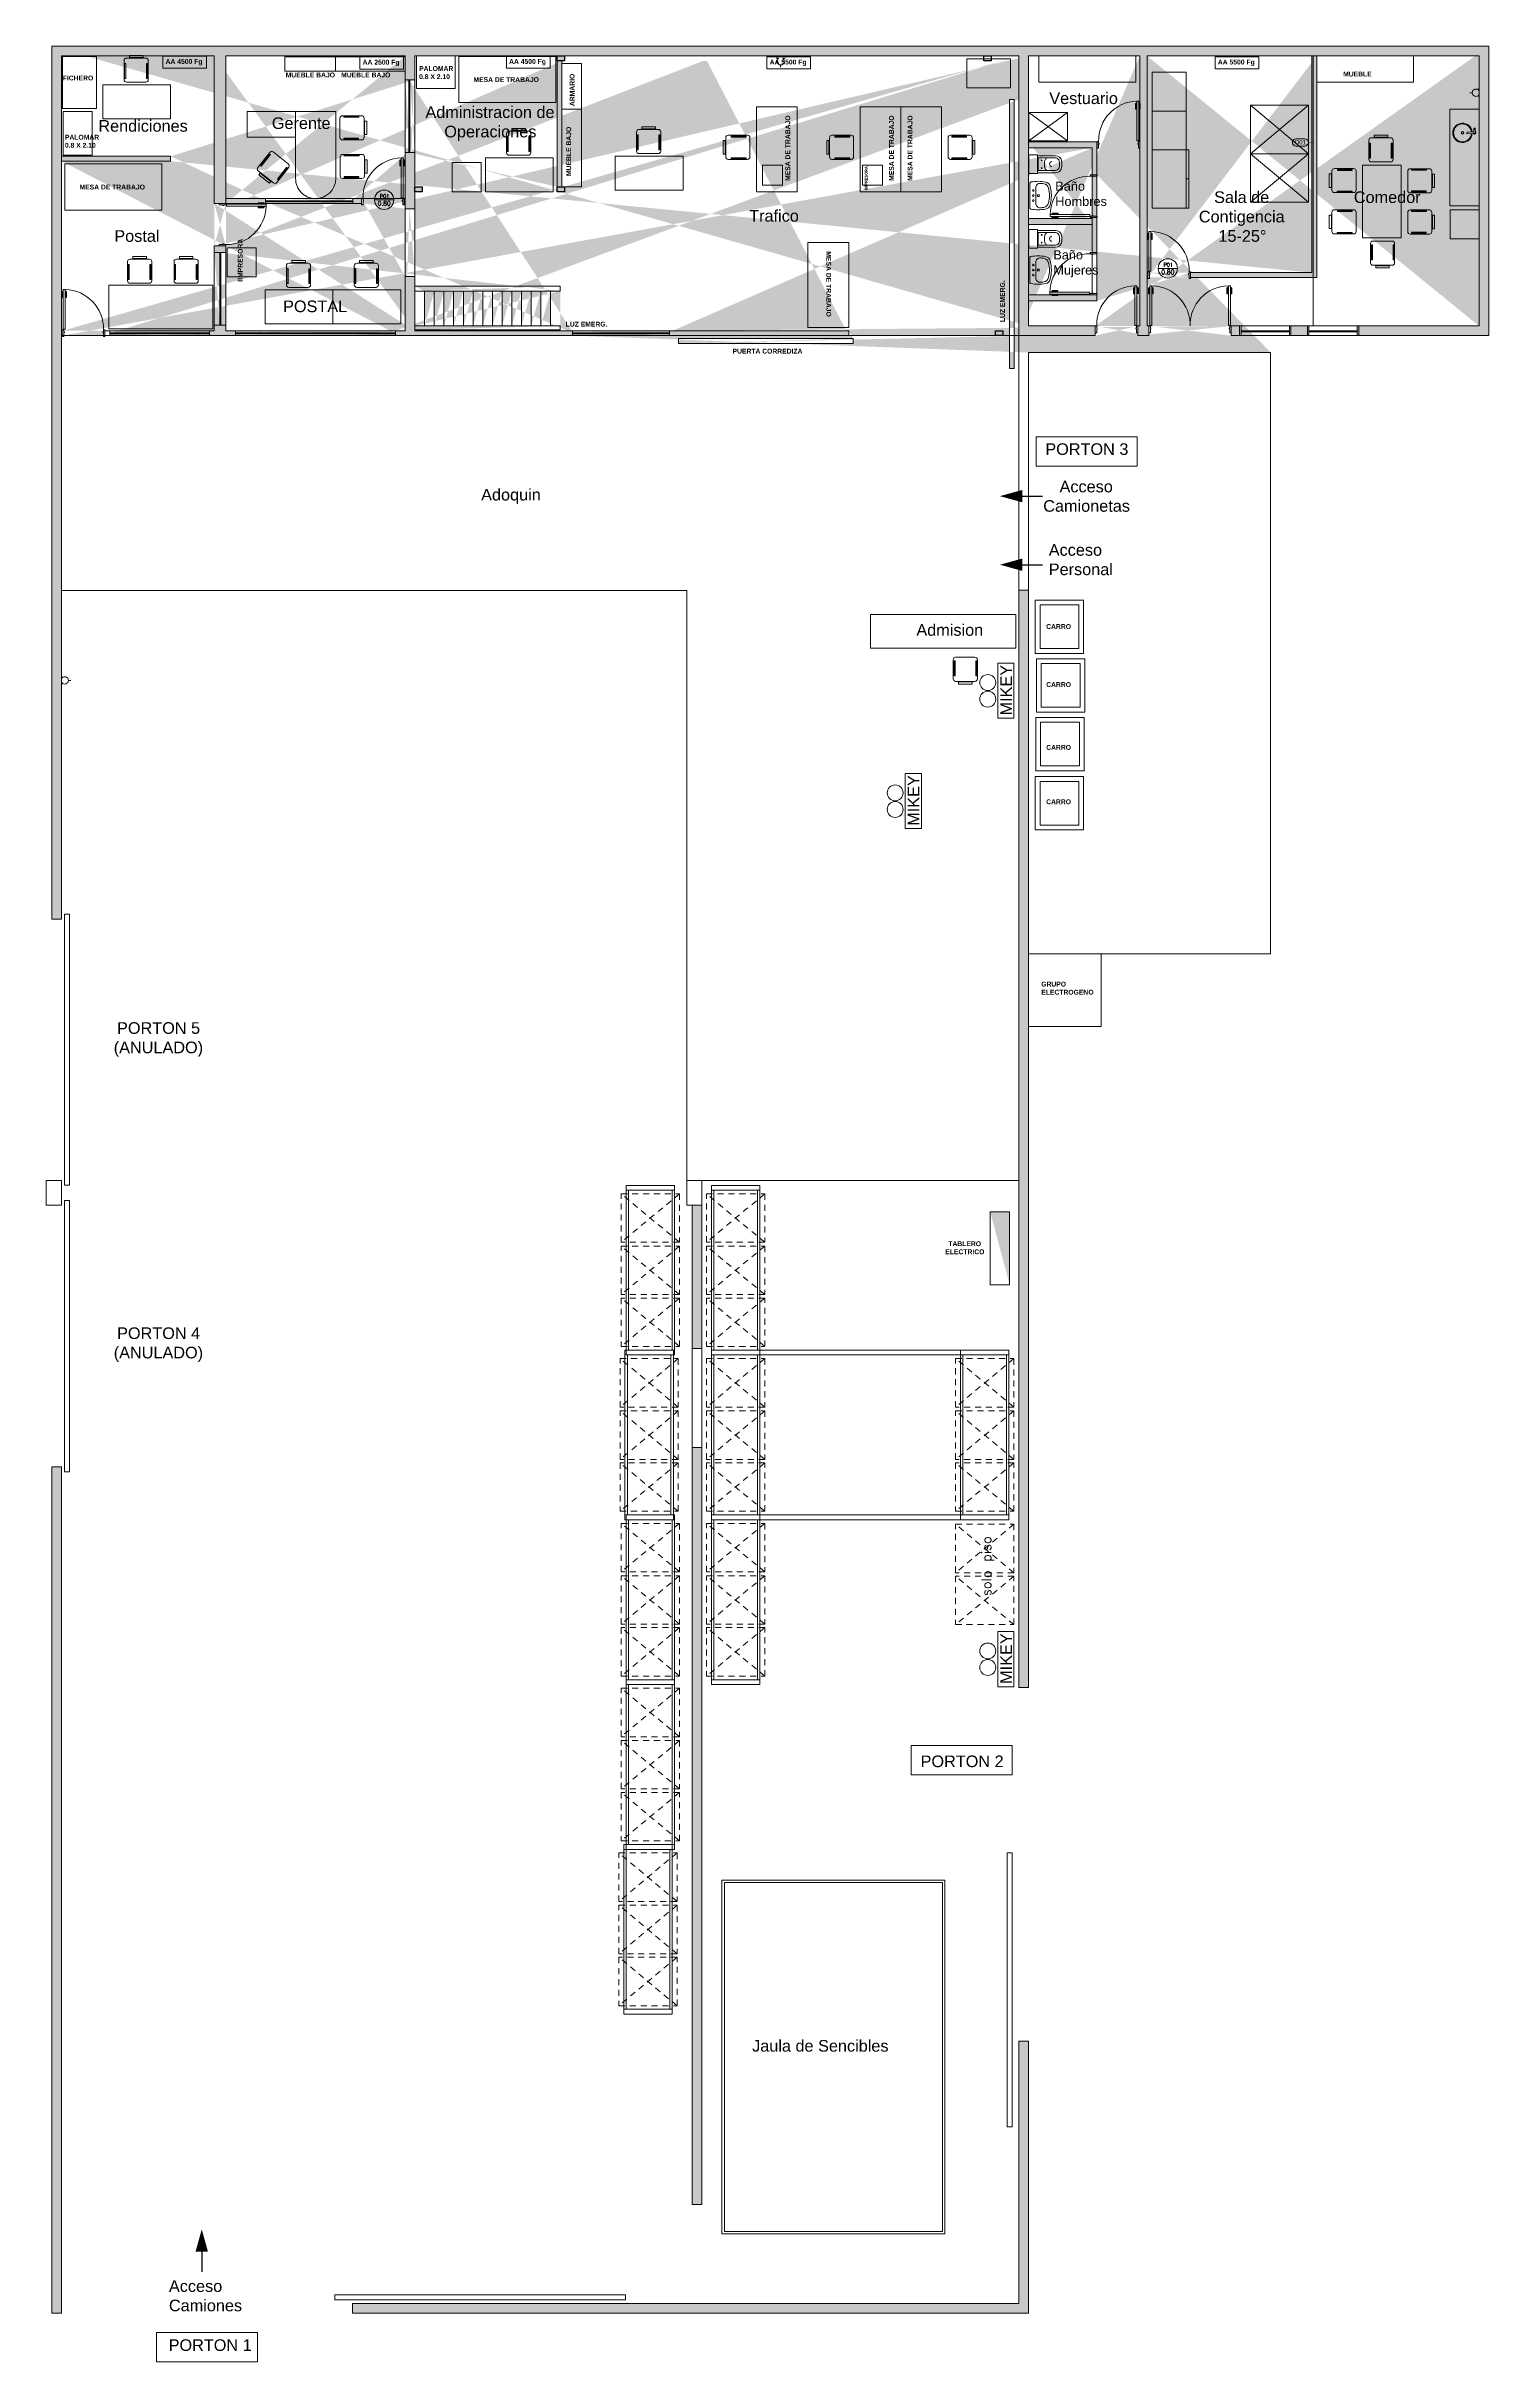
# Model space of a CAD drawing. Header units: millimetres. Extents: x 90.8 to 120.6, y 70.2 to 118.
import ezdxf
from ezdxf.enums import TextEntityAlignment as Align

# ---------------------------------------------------------------- set-up
doc = ezdxf.new("R2010")
doc.units = ezdxf.units.MM
doc.linetypes.add('HIDDEN', pattern=[0.375, 0.25, -0.125])
doc.layers.add('00 Muro ext.', color=7, linetype='Continuous', lineweight=15)
doc.layers.add('05 Cotas.', color=252, linetype='Continuous', lineweight=5)
doc.layers.add('ESTRUCTURA', color=251, linetype='Continuous')
doc.styles.add('BEEME', font='GOTHIC.TTF', dxfattribs={"height": 0.09})
doc.styles.add('Century', font='GOTHIC.TTF')
doc.styles.add('IRI-OCASA-Layout R 9$0$Standard', font='arial.ttf')
doc.styles.add('ROMANS', font='ROMANS.shx', dxfattribs={"width": 0.8})
doc.styles.get("Standard").update_dxf_attribs({"font": 'txt.shx'})

# ---------------------------------------------------------------- blocks, each defined once
blk = doc.blocks.new('IRI-OCASA-Layout R 9$0$OCA_SILLA')
at = {"linetype": 'Continuous'}
for p, q in [((0.1049, 0.4983), (0.5023, 0.4983)), ((0.0549, 0.05), (0.0549, 0.4483)), ((0.5023, 0), (0.1049, 0)), ((0.5523, 0.4483), (0.5523, 0.05))]:
    blk.add_line(p, q, dxfattribs=at)
for points in [[(0.1654, 0.4663), (0.1654, 0.4876), (0.4749, 0.4876), (0.4749, 0.4663)], [(0, 0.1087), (0, 0.3889), (0.0427, 0.3889), (0.0427, 0.1087)], [(0.1681, 0.0207), (0.1681, 0.0394), (0.4749, 0.0394), (0.4749, 0.0207)]]:
    blk.add_lwpolyline(points, close=True, dxfattribs=at)
for centre, start, end in [((0.1049, 0.4483), 90, 180), ((0.5023, 0.4483), 0, 90), ((0.1049, 0.05), 180, 270), ((0.5023, 0.05), 270, 0)]:
    blk.add_arc(centre, 0.05, start, end, dxfattribs=at)
blk = doc.blocks.new('new blockqweqwewqe')
blk.add_lwpolyline([(101.41165, 483.815145), (102.11165, 483.815145), (102.11165, 482.415145), (101.41165, 482.415145)], close=True)
at = {"xscale": -1, "rotation": 180}
blk.add_blockref('IRI-OCASA-Layout R 9$0$OCA_SILLA', (100.805812, 483.353225), dxfattribs=at)
blk = doc.blocks.new('*U12')
at = {"color": 0}
for p, q in [((-0.069989, 0.869622), (-0.079989, 0.869622)), ((-0.069989, 0.860356), (-0.079989, 0.860356)), ((-0.009989, 0.869622), (0.000011, 0.869622)), ((-0.009989, 0.860356), (0.000011, 0.860356))]:
    blk.add_line(p, q, dxfattribs=at)
for points in [[(-0.079989, 0.869622), (-0.079989, 0.749622), (-0.089989, 0.749622), (-0.089989, 0.869622), (-0.079989, 0.869622)], [(-0.059989, 0.884989), (-0.069989, 0.884989), (-0.069989, 0.844989), (-0.059989, 0.844989), (-0.059989, 0.884989)], [(-0.019989, 0.884989), (-0.009989, 0.884989), (-0.009989, 0.844989), (-0.019989, 0.844989), (-0.019989, 0.884989)], [(0.000011, 0.869622), (0.000011, 0.749622), (0.010011, 0.749622), (0.010011, 0.869622), (0.000011, 0.869622)]]:
    blk.add_lwpolyline(points, dxfattribs=at)
blk.add_lwpolyline([(-0.059989, 0.914989), (-0.059989, 0.094989), (-0.019989, 0.094989), (-0.019989, 0.914989), (-0.059989, 0.914989)])
for points in [[(-0.88, 0.085), (-0.85, 0.085), (-0.85, 0.045), (-0.838, 0.045), (-0.838, 0.025), (-0.85, 0.025), (-0.85, -0.055), (-0.88, -0.055)], [(0, 0.085), (-0.03, 0.085), (-0.03, 0.045), (-0.042, 0.045), (-0.042, 0.025), (-0.03, 0.025), (-0.03, -0.055), (0, -0.055)]]:
    blk.add_lwpolyline(points, close=True)
blk.add_circle((-0.025, 0.089989), 0.005, dxfattribs=at)
blk.add_arc((-0.039989, 0.104978), 0.810258, 91.414404, 181.412841, dxfattribs=at)
blk = doc.blocks.new('ADRLACVS')
for p, q in [((0, 0), (-0.255498, 0)), ((0, 0), (0.255498, 0)), ((0, 0), (0, 0)), ((0, -0.125933), (-0.16377, -0.125933)), ((0, -0.125933), (0.16377, -0.125933))]:
    blk.add_line(p, q)
for centre, radius in [((-0.104, -0.0732), 0.017), ((0, -0.178), 0.02372), ((0, -0.178), 0.01915), ((0, -0.0732), 0.017), ((0.104, -0.0732), 0.017)]:
    blk.add_circle(centre, radius)
for centre, radius, start, end in [((-0.255498, -0.02), 0.02, 90, 137.069997), ((0.255498, -0.02), 0.02, 42.930003, 90), ((0.563133, -0.171238), 0.856156, 170.062258, 190.418871), ((-0.260477, -0.026936), 0.02, 156.149695, 170.062258), ((-0.160885, -0.304367), 0.12, 190.418871, 252.917903), ((-0.241848, -0.035172), 0.040369, 134.497367, 156.149695), ((-0.16377, -0.213933), 0.088, 90, 183.361427), ((0.563133, -0.171238), 0.816156, 183.361427, 188.31278), ((-0.125709, -0.271886), 0.12, 188.31278, 257.248344), ((0, 0.283593), 0.729526, 254.404051, 270), ((0, 0.283593), 0.689526, 257.248344, 270), ((0, 0.283593), 0.689526, 270, 282.751656), ((0, 0.283593), 0.729526, 270, 285.595949), ((0.125709, -0.271886), 0.12, 282.751656, 351.68722), ((0.16377, -0.213933), 0.088, 356.638573, 90), ((0.160885, -0.304367), 0.12, 287.082097, 349.581129), ((-0.563133, -0.171238), 0.816156, 351.68722, 356.638573), ((0.241848, -0.035172), 0.040369, 23.850305, 45.502633), ((0.260477, -0.026936), 0.02, 9.937742, 23.850305), ((-0.563133, -0.171238), 0.856156, 349.581129, 9.937742)]:
    blk.add_arc(centre, radius, start, end)
blk = doc.blocks.new('*U15')
for p, q in [((23.390478, 26.871722), (23.390478, 26.889209)), ((23.395208, 26.894202), (23.487988, 26.899216)), ((23.487988, 26.861716), (23.395208, 26.86673)), ((23.476367, 26.728269), (23.47007, 26.862684)), ((23.506738, 26.880466), (23.499603, 26.728035)), ((23.481367, 26.723269), (23.494609, 26.723269))]:
    blk.add_line(p, q)
at = {"color": 0}
blk.add_line((23.414039, 26.89522), (23.414039, 26.865712), dxfattribs=at)
for radius in [0.025, 0.02]:
    blk.add_circle((23.487988, 26.630466), radius, dxfattribs=at)
for centre, radius, start, end in [((23.487988, 26.630466), 0.2, 94.696786, 85.302692), ((23.395478, 26.889209), 0.005, 93.093255, 180), ((23.395478, 26.871722), 0.005, 180, 266.906745), ((23.487988, 26.880466), 0.02825, 311.583958, 141.583328), ((23.487988, 26.880466), 0.02825, 218.416672, 228.416042), ((23.487988, 26.880466), 0.01875, 263.81349, 96.18651), ((23.481367, 26.728269), 0.005, 180, 270), ((23.494609, 26.728269), 0.005, 270, 360)]:
    blk.add_arc(centre, radius, start, end)
for centre, radius, start, end in [((23.487988, 26.630466), 0.185, 94.860239, 85.13903), ((23.487988, 26.880466), 0.0235, 322.927403, 130.276199)]:
    blk.add_arc(centre, radius, start, end, dxfattribs=at)
blk = doc.blocks.new('BARI_INODORO_PTA')
blk.add_lwpolyline([(0.1925, 0), (-0.1925, 0), (-0.1925, 0.175026), (0.1925, 0.175026)], close=True)
for points in [[(0.074802, -0.497505, 0.35685), (0.175, -0.37499), (0.175, -0.185), (0.175, -0.003, 0.414214), (0.172, 0), (-0.172, 0, 0.414214), (-0.175, -0.003), (-0.175, -0.185), (-0.175, -0.37499, 0.35685), (-0.074802, -0.497505, 0.100202)], [(0.065873, -0.453399, 0.35685), (0.13, -0.37499), (0.13, -0.017, 0.414214), (0.128, -0.015), (-0.128, -0.015, 0.414214), (-0.13, -0.017), (-0.13, -0.37499, 0.35685), (-0.065873, -0.453399, 0.100202)]]:
    blk.add_lwpolyline(points, format="xyb", close=True)
at = {"color": 0}
for points in [[(-0.13, -0.23, -0.414214), (-0.05, -0.15), (0.05, -0.15, -0.414214), (0.13, -0.23)], [(0.054002, -0.300536, 0.001526), (0.053943, -0.300082, 0.343229), (0, -0.254, 0.343229), (-0.053943, -0.300082, 0.001526), (-0.054002, -0.300536)]]:
    blk.add_lwpolyline(points, format="xyb", dxfattribs=at)
for centre in [(-0.08, -0.09), (0.08, -0.09)]:
    blk.add_circle(centre, 0.0085, dxfattribs=at)
blk = doc.blocks.new('Ref-carp-50')
blk.add_line((-0.2, 0), (0.2, 0))
blk.add_circle((0, 0), 0.2)
at = {"style": 'Century'}
for tag, p in [('P01', (0, 0.075)), ('0.00', (0, -0.075))]:
    blk.add_attdef(tag, text='', height=0.1, dxfattribs=at).set_placement(p, align=Align.MIDDLE_CENTER)
blk = doc.blocks.new('*U22')
for p, q in [((-55.715298, 12.827221), (-55.619137, 12.827221)), ((-55.529075, 12.553816), (-55.52908, 12.458911)), ((-55.342851, 12.827221), (-55.439013, 12.827221))]:
    blk.add_line(p, q)
blk.add_arc((-55.529075, 12.705352), 0.151536, 126.464668, 53.535332)
blk = doc.blocks.new('REFERENCIA DE MURO')
blk.add_lwpolyline([(-0.305, -0.075, -1), (-0.305, 0.075, 1), (-0.305, -0.075), (-0.125, -0.075, 1), (-0.125, 0.075), (-0.305, 0.075)], format="xyb")
at = {"const_width": 0.005}
blk.add_lwpolyline([(-0.05, 0), (0.07, 0)], dxfattribs=at)
at = {"style": 'BEEME'}
blk.add_attdef('M00', text='', height=0.09, dxfattribs=at).set_placement((-0.215, -0.039817), align=Align.CENTER)
blk = doc.blocks.new('COLUMNAS')
at = {"layer": 'ESTRUCTURA', "ltscale": 0.05}
for p, q in [((110.051138, 123.685092), (110.201138, 123.685092)), ((110.051138, 123.585092), (110.051138, 123.685092)), ((110.201138, 123.585092), (110.051138, 123.585092)), ((110.201138, 123.685092), (110.201138, 123.585092))]:
    blk.add_line(p, q, dxfattribs=at)
blk = doc.blocks.new('A$C0D016993')
at = {"linetype": 'HIDDEN', "ltscale": 0.5}
for points in [[(0, 1.2), (1, 1.2), (1, 0), (0, 0), (0, 1.2)], [(0, 1.2), (1, 0)], [(1, 1.2), (0, 0)]]:
    blk.add_lwpolyline(points, dxfattribs=at)
blk = doc.blocks.new('dwq')
for points in [[(1398.600371, 1319.523496), (1398.600371, 1319.623496), (1397.600371, 1319.623496), (1397.600371, 1319.523496)], [(1398.600371, 1319.623496), (1398.600371, 1319.523496), (1397.600371, 1319.523496), (1397.600371, 1319.623496)], [(1397.650371, 1319.523496), (1397.650371, 1316.223496), (1397.600371, 1316.223496), (1397.600371, 1319.523496)], [(1398.550371, 1319.523496), (1398.550371, 1316.223496), (1398.600371, 1316.223496), (1398.600371, 1319.523496)], [(1398.600371, 1316.123496), (1398.600371, 1316.223496), (1397.600371, 1316.223496), (1397.600371, 1316.123496)], [(1398.600371, 1316.223496), (1398.600371, 1316.123496), (1397.600371, 1316.123496), (1397.600371, 1316.223496)]]:
    blk.add_lwpolyline(points, close=True)
at = {"rotation": 270}
for p in [(1397.500371, 1319.448496), (1397.500371, 1318.369717)]:
    blk.add_blockref('A$C0D016993', p, dxfattribs=at)
at = {"xscale": -1, "rotation": 270}
blk.add_blockref('A$C0D016993', (1397.500371, 1316.298496), dxfattribs=at)
blk = doc.blocks.new('Escritorio Gte')
for p, q in [((269.9784, 116.830593), (269.733546, 117.143599)), ((269.742121, 117.213788), (270.055836, 117.459197)), ((270.362304, 117.067427), (270.048589, 116.822018)), ((270.126025, 117.450622), (270.370879, 117.137615)), ((270.513332, 117.37044), (270.513332, 115.98684)), ((271.346732, 115.98684), (271.346732, 117.391231)), ((271.435532, 116.921696), (271.435532, 117.319996)), ((271.485532, 117.369996), (271.882932, 117.369996)), ((271.932932, 117.319996), (271.932932, 116.921696)), ((271.478743, 116.57387), (271.876143, 116.57387)), ((271.882932, 116.871696), (271.485532, 116.871696)), ((270.513332, 116.51604), (269.514332, 116.51604)), ((269.514332, 116.51604), (269.514332, 115.98684)), ((270.513332, 115.98684), (270.513332, 116.51604)), ((271.428743, 116.12557), (271.428743, 116.52387)), ((271.926143, 116.52387), (271.926143, 116.12557)), ((269.514332, 115.98684), (270.513332, 115.98684)), ((270.513332, 115.98684), (271.346732, 115.98684)), ((271.876143, 116.07557), (271.478743, 116.07557))]:
    blk.add_line(p, q)
for points in [[(269.754529, 117.293197), (269.975224, 117.465839), (270.001534, 117.432207), (269.780838, 117.259565)], [(269.78879, 117.106575), (269.803519, 117.118097), (269.992551, 116.87645), (269.977822, 116.864928)], [(270.138097, 117.383254), (270.154874, 117.396377), (270.345569, 117.152604), (270.328793, 117.13948)], [(271.819732, 117.349296), (271.819732, 117.330596), (271.512932, 117.330596), (271.512932, 117.349296)], [(271.987832, 117.261296), (271.987832, 116.981096), (271.945132, 116.981096), (271.945132, 117.261296)], [(271.822432, 116.903696), (271.822432, 116.882396), (271.512932, 116.882396), (271.512932, 116.903696)], [(271.812943, 116.55317), (271.812943, 116.53447), (271.506143, 116.53447), (271.506143, 116.55317)], [(271.815643, 116.10757), (271.815643, 116.08627), (271.506143, 116.08627), (271.506143, 116.10757)], [(271.981043, 116.46517), (271.981043, 116.18497), (271.938343, 116.18497), (271.938343, 116.46517)]]:
    blk.add_lwpolyline(points, close=True)
for centre, radius, start, end in [((270.922184, 117.373186), 0.408861, 89.643216, 180.384836), ((270.925621, 117.360897), 0.422202, 4.120115, 89.595756), ((270.086643, 117.419815), 0.05, 38.034833, 128.034833), ((270.331497, 117.106808), 0.05, 308.034833, 38.034833), ((271.485532, 117.319996), 0.05, 90, 180), ((271.882932, 117.319996), 0.05, 0, 90), ((270.017782, 116.8614), 0.05, 218.034833, 308.034833), ((271.478743, 116.52387), 0.05, 90, 180), ((271.485532, 116.921696), 0.05, 180, 270), ((271.876143, 116.52387), 0.05, 0, 90), ((271.882932, 116.921696), 0.05, 270, 0), ((271.478743, 116.12557), 0.05, 180, 270), ((271.876143, 116.12557), 0.05, 270, 0)]:
    blk.add_arc(centre, radius, start, end)

msp = doc.modelspace()

# ---------------------------------------------------------------- hatches: boundary and pattern name
at = {"layer": '00 Muro ext.', "ltscale": 0.05}
h = msp.add_hatch(color=7, dxfattribs=at)
h.dxf.hatch_style = 1
edge = h.paths.add_edge_path(flags=17)
edge.add_line((110.422, 112.113), (110.572, 112.113))
edge = h.paths.add_edge_path(flags=17)
edge.add_line((110.572, 112.113), (110.572, 112.013))
edge = h.paths.add_edge_path(flags=17)
edge.add_line((110.572, 112.013), (110.422, 112.013))
edge = h.paths.add_edge_path(flags=17)
edge.add_line((110.422, 112.013), (110.422, 112.113))
edge = h.paths.add_edge_path(flags=16)
edge.add_line((101.375, 117.783), (101.525, 117.783))
edge = h.paths.add_edge_path(flags=16)
edge.add_line((101.525, 117.783), (101.525, 117.683))
edge = h.paths.add_edge_path(flags=16)
edge.add_line((101.525, 117.683), (101.375, 117.683))
edge = h.paths.add_edge_path(flags=17)
edge.add_line((101.375, 117.683), (101.375, 117.783))
edge = h.paths.add_edge_path(flags=17)
edge.add_line((101.375, 115.083), (101.525, 115.083))
edge = h.paths.add_edge_path(flags=17)
edge.add_line((101.525, 115.083), (101.525, 114.983))
edge = h.paths.add_edge_path(flags=17)
edge.add_line((101.525, 114.983), (101.375, 114.983))
edge = h.paths.add_edge_path(flags=17)
edge.add_line((101.375, 114.983), (101.375, 115.083))
edge = h.paths.add_edge_path(flags=16)
edge.add_line((107.245, 117.783), (107.395, 117.783))
edge = h.paths.add_edge_path(flags=16)
edge.add_line((107.395, 117.783), (107.395, 117.683))
edge = h.paths.add_edge_path(flags=16)
edge.add_line((107.395, 117.683), (107.245, 117.683))
edge = h.paths.add_edge_path(flags=16)
edge.add_line((107.245, 117.683), (107.245, 117.783))
edge = h.paths.add_edge_path(flags=17)
edge.add_line((107.245, 115.083), (107.395, 115.083))
edge = h.paths.add_edge_path(flags=17)
edge.add_line((107.395, 115.083), (107.395, 114.983))
edge = h.paths.add_edge_path(flags=17)
edge.add_line((107.395, 114.983), (107.245, 114.983))
edge = h.paths.add_edge_path(flags=17)
edge.add_line((107.245, 114.983), (107.245, 115.083))
edge = h.paths.add_edge_path(flags=17)
edge.add_line((104.31, 115.083), (104.46, 115.083))
edge = h.paths.add_edge_path(flags=17)
edge.add_line((104.46, 115.083), (104.46, 114.983))
edge = h.paths.add_edge_path(flags=17)
edge.add_line((104.46, 114.983), (104.31, 114.983))
edge = h.paths.add_edge_path(flags=17)
edge.add_line((104.31, 114.983), (104.31, 115.083))
edge = h.paths.add_edge_path(flags=16)
edge.add_line((104.31, 117.783), (104.46, 117.783))
edge = h.paths.add_edge_path(flags=16)
edge.add_line((104.46, 117.783), (104.46, 117.683))
edge = h.paths.add_edge_path(flags=16)
edge.add_line((104.46, 117.683), (104.31, 117.683))
edge = h.paths.add_edge_path(flags=16)
edge.add_line((104.31, 117.683), (104.31, 117.783))
edge = h.paths.add_edge_path(flags=17)
edge.add_line((98.44, 115.083), (98.59, 115.083))
edge = h.paths.add_edge_path(flags=17)
edge.add_line((98.59, 115.083), (98.59, 114.983))
edge = h.paths.add_edge_path(flags=17)
edge.add_line((98.59, 114.983), (98.44, 114.983))
edge = h.paths.add_edge_path(flags=17)
edge.add_line((98.44, 114.983), (98.44, 115.083))
edge = h.paths.add_edge_path(flags=17)
edge.add_line((98.44, 117.783), (98.59, 117.783))
edge = h.paths.add_edge_path(flags=16)
edge.add_line((98.59, 117.783), (98.59, 117.683))
edge = h.paths.add_edge_path(flags=16)
edge.add_line((98.59, 117.683), (98.44, 117.683))
edge = h.paths.add_edge_path(flags=17)
edge.add_line((98.44, 117.683), (98.44, 117.783))
edge = h.paths.add_edge_path(flags=17)
edge.add_line((110.18, 115.083), (110.33, 115.083))
edge = h.paths.add_edge_path(flags=17)
edge.add_line((110.33, 115.083), (110.33, 114.983))
edge = h.paths.add_edge_path(flags=17)
edge.add_line((110.33, 114.983), (110.18, 114.983))
edge = h.paths.add_edge_path(flags=17)
edge.add_line((110.18, 114.983), (110.18, 115.083))
edge = h.paths.add_edge_path(flags=16)
edge.add_line((110.18, 117.783), (110.33, 117.783))
edge = h.paths.add_edge_path(flags=16)
edge.add_line((110.33, 117.783), (110.33, 117.683))
edge = h.paths.add_edge_path(flags=16)
edge.add_line((110.33, 117.683), (110.18, 117.683))
edge = h.paths.add_edge_path(flags=16)
edge.add_line((110.18, 117.683), (110.18, 117.783))
h.paths.add_polyline_path([(110.708, 111.333), (110.808, 111.333), (110.808, 116.883), (110.708, 116.883)])
h.paths.add_polyline_path([(111.1, 106.759), (110.9, 106.759)])
edge = h.paths.add_edge_path()
edge.add_line((98.015, 112.073), (98.015, 112.053))
edge.add_line((94.765, 112.073), (94.765, 112.053))
edge.add_line((94.175, 112.073), (94.175, 112.053))
edge.add_line((92.169, 112.053), (92.169, 112.073))
edge.add_line((110.9, 117.783), (110.9, 116.883))
edge.add_line((98.04, 112.113), (98.04, 112.013))
edge.add_line((94.74, 112.113), (94.74, 112.013))
edge.add_line((94.74, 112.053), (98.04, 112.053))
edge.add_line((94.74, 112.073), (98.04, 112.073))
edge.add_line((92.144, 112.053), (94.2, 112.053))
edge.add_line((94.2, 112.113), (94.2, 112.013))
edge.add_line((92.144, 112.013), (92.144, 112.113))
edge.add_line((92.144, 112.073), (94.2, 112.073))
edge.add_line((92.044, 112.013), (94.3, 112.013))
edge.add_line((94.3, 112.227), (94.54, 112.227))
edge.add_line((94.54, 113.727), (94.3, 113.727))
edge.add_line((94.417, 112.227), (94.417, 113.727))
edge.add_line((94.437, 112.227), (94.437, 113.727))
edge.add_line((101.44, 112.933), (101.44, 113.033))
edge.add_line((101.44, 112.133), (101.44, 112.213))
edge.add_line((101.24, 112.213), (101.24, 112.933))
edge.add_line((101.04, 112.213), (101.04, 112.933))
edge.add_line((100.84, 112.213), (100.84, 112.933))
edge.add_line((100.64, 112.213), (100.64, 112.933))
edge.add_line((100.44, 112.213), (100.44, 112.933))
edge.add_line((100.24, 112.213), (100.24, 112.933))
edge.add_line((100.04, 112.213), (100.04, 112.933))
edge.add_line((99.84, 112.213), (99.84, 112.933))
edge.add_line((99.64, 112.213), (99.64, 112.933))
edge.add_line((99.44, 112.213), (99.44, 112.933))
edge.add_line((99.24, 112.213), (99.24, 112.933))
edge.add_line((99.04, 112.213), (99.04, 112.933))
edge.add_line((98.84, 112.213), (98.84, 112.933))
edge.add_line((98.64, 112.213), (98.64, 112.933))
edge.add_line((98.44, 113.033), (101.44, 113.033))
edge.add_line((98.44, 112.933), (101.44, 112.933))
edge.add_line((98.44, 112.213), (101.44, 112.213))
edge.add_line((98.44, 112.133), (101.44, 112.133))
edge.add_line((92.044, 112.013), (107.395, 112.013))
edge.add_line((92.044, 112.113), (92.044, 112.013))
edge.add_line((115.288, 112.213), (115.288, 112.013))
edge.add_line((113.588, 112.213), (113.588, 112.013))
edge.add_line((112.48, 112.213), (112.48, 112.013))
edge.add_line((113.36, 112.213), (113.36, 112.013))
edge.add_line((115.288, 112.213), (120.4, 112.213))
edge.add_line((113.55, 112.213), (113.588, 112.213))
edge.add_line((113.36, 112.213), (113.4, 112.213))
edge.add_line((111.1, 112.213), (112.48, 112.213))
edge.add_line((120.6, 117.983), (120.6, 112.013))
edge.add_line((120.4, 117.783), (120.4, 112.213))
edge.add_line((113.55, 117.783), (113.55, 112.213))
edge.add_line((113.4, 117.783), (113.4, 112.213))
edge.add_line((113.55, 117.783), (120.4, 117.783))
edge.add_line((111.1, 117.783), (113.4, 117.783))
edge.add_line((110.9, 112.013), (111.1, 112.013))
edge.add_line((103.877, 111.852), (103.877, 111.952))
edge.add_line((107.486, 111.852), (107.486, 111.952))
edge.add_line((103.881, 111.852), (107.486, 111.852))
edge.add_line((103.881, 111.952), (107.486, 111.952))
edge.add_line((107.395, 112.113), (107.395, 112.013))
edge.add_line((104.466, 117.683), (104.391, 117.683))
edge.add_line((94.54, 113.863), (94.3, 113.863))
edge.add_line((94.54, 114.743), (94.3, 114.743))
edge.add_line((98.44, 112.113), (98.44, 117.783))
edge.add_line((98.24, 112.113), (98.24, 117.783))
edge.add_line((94.54, 114.743), (94.54, 117.783))
edge.add_line((94.54, 112.113), (94.54, 113.863))
edge.add_line((94.3, 114.743), (94.3, 117.783))
edge.add_line((94.3, 112.113), (94.3, 113.863))
edge.add_line((111.1, 117.783), (111.1, 112.213))
edge.add_line((90.95, 117.983), (120.6, 117.983))
edge.add_line((98.44, 117.783), (110.9, 117.783))
edge.add_line((94.54, 117.783), (98.24, 117.783))
edge.add_line((91.15, 117.783), (94.3, 117.783))
edge.add_line((98.44, 112.113), (107.395, 112.113))
edge.add_line((94.54, 112.113), (98.24, 112.113))
edge.add_line((92.044, 112.113), (94.3, 112.113))
edge.add_line((91.15, 112.113), (91.164, 112.113))
edge.add_line((110.9, 117.783), (110.9, 112.013))
edge.add_line((115.288, 112.013), (120.6, 112.013))
edge.add_line((113.36, 112.013), (113.588, 112.013))
edge.add_line((111.1, 112.013), (112.48, 112.013))
edge.add_line((91.15, 112.013), (91.164, 112.013))
edge.add_line((112.414, 115.889), (111.105, 115.889))
edge.add_line((112.515, 116.012), (111.105, 116.012))
edge.add_line((112.414, 114.306), (111.1, 114.306))
edge.add_line((112.414, 114.428), (111.1, 114.428))
edge.add_line((112.414, 114.428), (112.414, 114.451))
edge.add_line((112.414, 113.732), (112.414, 114.306))
edge.add_line((112.414, 115.331), (112.414, 115.889))
edge.add_line((103.667, 112.073), (103.667, 112.053))
edge.add_line((101.717, 112.073), (101.717, 112.053))
edge.add_line((98.337, 117.266), (98.317, 117.266))
edge.add_line((98.317, 115.791), (98.317, 117.291))
edge.add_line((98.337, 115.821), (98.317, 115.821))
edge.add_line((97.135, 114.796), (97.135, 114.776))
edge.add_line((97.16, 114.776), (95.36, 114.776))
edge.add_line((101.692, 112.073), (103.692, 112.073))
edge.add_line((101.692, 112.053), (103.692, 112.053))
edge.add_line((103.692, 112.113), (103.692, 112.013))
edge.add_line((101.692, 112.113), (101.692, 112.013))
edge.add_line((111.1, 111.666), (116.1, 111.666))
edge.add_line((112.515, 115.331), (112.515, 116.012))
edge.add_line((112.513, 113.732), (112.513, 114.451))
edge.add_line((112.512, 112.732), (112.512, 112.852))
edge.add_line((111.1, 112.852), (112.48, 112.852))
edge.add_line((111.1, 112.732), (112.512, 112.732))
edge.add_line((114.447, 113.313), (116.95, 113.313))
edge.add_line((113.55, 113.313), (113.567, 113.313))
edge.add_line((114.447, 113.213), (117.05, 113.213))
edge.add_line((113.55, 113.213), (113.567, 113.213))
edge.add_line((117.05, 117.783), (117.05, 113.213))
edge.add_line((116.95, 117.783), (116.95, 113.313))
edge.add_line((93.4, 115.613), (93.4, 115.713))
edge.add_line((98.44, 117.291), (98.24, 117.291))
edge.add_line((98.44, 114.633), (98.24, 114.633))
edge.add_line((97.34, 114.743), (97.16, 114.743))
edge.add_line((94.54, 114.743), (94.74, 114.743))
edge.add_line((101.475, 117.683), (101.475, 115.083))
edge.add_line((101.375, 117.683), (101.375, 115.083))
edge.add_line((98.337, 115.791), (98.337, 117.291))
edge.add_line((98.44, 115.791), (98.24, 115.791))
edge.add_line((98.44, 113.233), (98.24, 113.233))
edge.add_line((97.34, 114.843), (97.34, 114.743))
edge.add_line((97.34, 114.843), (94.54, 114.843))
edge.add_line((97.34, 114.743), (94.54, 114.743))
edge.add_line((97.16, 114.843), (97.16, 114.743))
edge.add_line((95.36, 114.743), (95.36, 114.843))
edge.add_line((97.16, 114.796), (95.36, 114.796))
edge.add_line((93.399, 115.713), (91.149, 115.713))
edge.add_line((93.399, 115.613), (91.149, 115.613))
h = msp.add_hatch(color=7, dxfattribs=at)
h.dxf.hatch_style = 1
h.paths.add_polyline_path([(115.488, 112.013), (115.488, 112.213), (115.288, 112.213), (115.288, 112.013)])
h.paths.add_polyline_path([(117.888, 112.213), (117.888, 112.013), (120.6, 112.013), (120.6, 117.983), (90.95, 117.983), (90.95, 99.975), (91.15, 99.975), (91.15, 117.783), (94.3, 117.783), (94.3, 114.743), (94.54, 114.743), (94.54, 117.783), (98.24, 117.783), (98.24, 117.291), (98.44, 117.291), (98.44, 117.783), (98.59, 117.783), (110.9, 117.783), (110.9, 116.883), (110.9, 112.013), (111.1, 112.013), (112.48, 112.013), (112.48, 112.213), (111.1, 112.213), (111.1, 117.783), (113.4, 117.783), (113.4, 112.213), (113.36, 112.213), (113.36, 112.013), (113.588, 112.013), (113.588, 112.213), (113.55, 112.213), (113.55, 117.783), (120.4, 117.783), (120.4, 112.213)])
h.paths.add_polyline_path([(116.888, 112.013), (116.888, 112.213), (116.488, 112.213), (116.488, 112.013)])
h = msp.add_hatch(color=7, dxfattribs=at)
h.dxf.hatch_style = 1
h.paths.add_polyline_path([(98.44, 115.791), (98.24, 115.791), (98.24, 114.633), (98.44, 114.633)])
h.paths.add_polyline_path([(98.59, 115.083), (98.44, 115.083), (98.44, 114.983), (98.59, 114.983)])
h.paths.add_polyline_path([(95.36, 114.843), (94.54, 114.843), (94.54, 114.743), (95.36, 114.743)])
h.paths.add_polyline_path([(97.34, 114.843), (97.16, 114.843), (97.16, 114.743), (97.34, 114.743)])
h.paths.add_polyline_path([(94.54, 113.863), (94.3, 113.863), (94.3, 113.727), (94.54, 113.727)])
h.paths.add_polyline_path([(101.525, 115.083), (101.375, 115.083), (101.375, 114.983), (101.525, 114.983)])
h.paths.add_polyline_path([(101.475, 117.683), (101.375, 117.683), (101.375, 115.083), (101.475, 115.083)])
h.paths.add_polyline_path([(101.525, 117.783), (101.375, 117.783), (101.375, 117.683), (101.525, 117.683)])
h = msp.add_hatch(color=7, dxfattribs=at)
h.dxf.hatch_style = 1
h.paths.add_polyline_path([(117.05, 117.783), (116.95, 117.783), (116.95, 113.313), (114.447, 113.313), (114.447, 113.213), (117.05, 113.213)])
h = msp.add_hatch(color=7, dxfattribs=at)
h.dxf.hatch_style = 1
h.paths.add_polyline_path([(93.4, 115.713), (91.15, 115.713), (91.15, 115.613), (93.4, 115.613)])
at = {"layer": '00 Muro ext.'}
h = msp.add_hatch(color=256, dxfattribs=at)
h.dxf.hatch_style = 1
h.paths.add_polyline_path([(112.513, 116.012), (111.1, 116.012), (111.1, 115.889), (112.414, 115.889), (112.414, 115.331), (112.513, 115.331)])
at = {"layer": '00 Muro ext.', "ltscale": 0.05}
h = msp.add_hatch(color=7, dxfattribs=at)
h.dxf.hatch_style = 1
h.paths.add_polyline_path([(112.414, 114.428), (111.1, 114.428), (111.1, 114.306), (112.414, 114.306)])
h = msp.add_hatch(color=7, dxfattribs=at)
h.dxf.hatch_style = 1
h.paths.add_polyline_path([(112.414, 113.732), (112.512, 113.732), (112.513, 114.451), (112.414, 114.451)])
h = msp.add_hatch(color=7, dxfattribs=at)
h.dxf.hatch_style = 1
h.paths.add_polyline_path([(107.395, 112.113), (103.692, 112.113), (103.692, 112.013), (107.395, 112.013)])
h.paths.add_polyline_path([(101.692, 112.113), (98.44, 112.113), (98.44, 113.233), (98.24, 113.233), (98.24, 112.113), (98.04, 112.113), (98.04, 112.013), (101.692, 112.013)])
h.paths.add_polyline_path([(94.74, 112.113), (94.54, 112.113), (94.54, 112.227), (94.3, 112.227), (94.3, 112.113), (94.2, 112.113), (94.2, 112.013), (94.3, 112.013), (94.74, 112.013)])
h = msp.add_hatch(color=7, dxfattribs=at)
h.dxf.hatch_style = 1
h.paths.add_polyline_path([(110.572, 112.113), (110.422, 112.113), (110.422, 112.013), (110.572, 112.013)])
h.paths.add_polyline_path([(112.512, 112.852), (111.1, 112.852), (111.1, 112.732), (112.512, 112.732)])
h = msp.add_hatch(color=7, dxfattribs=at)
h.dxf.hatch_style = 1
h.paths.add_polyline_path([(111.1, 106.759), (110.9, 106.759), (110.9, 84.123), (111.1, 84.123)])
h = msp.add_hatch(color=7, dxfattribs=at)
h.dxf.hatch_style = 1
h.paths.add_polyline_path([(104.36, 94.073), (104.16, 94.073), (104.16, 91.113), (104.36, 91.113)])
h = msp.add_hatch(color=253, dxfattribs=at)
h.dxf.hatch_style = 1
h.paths.add_polyline_path([(110.714, 92.433), (110.714, 93.933), (110.314, 93.933)])
h = msp.add_hatch(color=7, dxfattribs=at)
h.dxf.hatch_style = 1
h.paths.add_polyline_path([(104.36, 89.073), (104.16, 89.073), (104.16, 73.453), (104.36, 73.453)])
h = msp.add_hatch(color=7, dxfattribs=at)
h.dxf.hatch_style = 1
h.paths.add_polyline_path([(91.15, 88.675), (90.95, 88.675), (90.95, 71.213), (91.15, 71.213)])
h = msp.add_hatch(color=7, dxfattribs=at)
h.dxf.hatch_style = 1
h.paths.add_polyline_path([(111.1, 76.823), (110.9, 76.823), (110.9, 71.413), (97.15, 71.413), (97.15, 71.213), (111.1, 71.213)])

# ---------------------------------------------------------------- linework, layer by layer
for p, q in [((90.95, 117.983), (120.6, 117.983)), ((90.95, 99.975), (90.95, 117.983)), ((91.15, 99.975), (91.15, 117.783)), ((91.15, 117.783), (94.3, 117.783)), ((94.3, 114.743), (94.3, 117.783)), ((94.54, 117.783), (98.24, 117.783)), ((94.54, 114.743), (94.54, 117.783)), ((98.24, 112.113), (98.24, 117.783)), ((98.44, 117.783), (110.9, 117.783)), ((98.44, 112.113), (98.44, 117.783)), ((101.375, 117.683), (101.375, 115.083)), ((101.475, 117.683), (101.475, 115.083)), ((110.9, 117.783), (110.9, 112.013)), ((110.9, 117.783), (110.9, 116.883)), ((111.1, 117.783), (111.1, 112.213)), ((111.1, 117.783), (113.4, 117.783)), ((113.4, 117.783), (113.4, 112.213)), ((113.55, 117.783), (120.4, 117.783)), ((113.55, 117.783), (113.55, 112.213)), ((116.95, 117.783), (116.95, 113.313)), ((117.05, 117.783), (117.05, 113.213)), ((120.4, 117.783), (120.4, 112.213)), ((120.6, 117.983), (120.6, 112.013)), ((98.44, 117.291), (98.24, 117.291)), ((98.317, 115.791), (98.317, 117.291)), ((98.337, 117.266), (98.317, 117.266)), ((98.337, 115.791), (98.337, 117.291)), ((110.808, 116.883), (110.708, 116.883)), ((110.708, 116.883), (110.708, 111.333)), ((110.808, 111.333), (110.808, 116.883)), ((93.399, 115.713), (91.149, 115.713)), ((93.399, 115.613), (91.149, 115.613)), ((93.4, 115.613), (93.4, 115.713)), ((98.44, 115.791), (98.24, 115.791)), ((98.337, 115.821), (98.317, 115.821)), ((112.515, 116.012), (111.1, 116.012)), ((112.414, 115.889), (111.1, 115.889)), ((112.414, 112.852), (112.414, 115.889)), ((112.513, 112.732), (112.513, 116.012)), ((94.54, 114.743), (94.3, 114.743)), ((97.34, 114.843), (94.54, 114.843)), ((97.34, 114.743), (94.54, 114.743)), ((94.54, 114.743), (94.74, 114.743)), ((95.36, 114.743), (95.36, 114.843)), ((95.36, 114.743), (95.36, 114.843)), ((97.16, 114.796), (95.36, 114.796)), ((97.16, 114.776), (95.36, 114.776)), ((97.16, 114.743), (95.36, 114.743)), ((95.385, 114.776), (95.385, 114.796)), ((97.135, 114.796), (97.135, 114.776)), ((97.16, 114.843), (97.16, 114.743)), ((97.34, 114.743), (97.16, 114.743)), ((97.34, 114.843), (97.34, 114.743)), ((98.44, 114.633), (98.24, 114.633)), ((112.414, 114.428), (111.1, 114.428)), ((112.414, 114.306), (111.1, 114.306)), ((112.414, 114.428), (112.414, 114.451)), ((94.3, 112.113), (94.3, 113.863)), ((94.54, 113.863), (94.3, 113.863)), ((94.54, 113.727), (94.3, 113.727)), ((94.417, 112.227), (94.417, 113.727)), ((94.437, 112.227), (94.437, 113.727)), ((94.54, 112.113), (94.54, 113.863)), ((98.44, 113.233), (98.24, 113.233)), ((113.55, 113.313), (113.567, 113.313)), ((114.447, 113.313), (116.95, 113.313)), ((114.447, 113.213), (114.447, 113.313)), ((98.44, 113.033), (101.44, 113.033)), ((98.44, 112.933), (101.44, 112.933)), ((98.64, 112.213), (98.64, 112.933)), ((98.84, 112.213), (98.84, 112.933)), ((99.04, 112.213), (99.04, 112.933)), ((99.24, 112.213), (99.24, 112.933)), ((99.44, 112.213), (99.44, 112.933)), ((99.64, 112.213), (99.64, 112.933)), ((99.84, 112.213), (99.84, 112.933)), ((100.04, 112.213), (100.04, 112.933)), ((100.24, 112.213), (100.24, 112.933)), ((100.44, 112.213), (100.44, 112.933)), ((100.64, 112.213), (100.64, 112.933)), ((100.84, 112.213), (100.84, 112.933)), ((101.04, 112.213), (101.04, 112.933)), ((101.24, 112.213), (101.24, 112.933)), ((101.44, 112.933), (101.44, 113.033)), ((111.1, 112.852), (112.512, 112.852)), ((112.512, 112.732), (112.512, 112.852)), ((113.55, 113.213), (113.567, 113.213)), ((114.447, 113.213), (117.05, 113.213)), ((111.1, 112.732), (112.513, 112.732)), ((91.15, 112.113), (91.164, 112.113)), ((110.9, 112.013), (91.15, 112.013)), ((91.15, 112.013), (91.15, 106.757)), ((91.15, 112.013), (91.164, 112.013)), ((110.9, 112.013), (91.15, 112.013)), ((91.15, 112.013), (91.15, 106.757)), ((92.044, 112.113), (94.3, 112.113)), ((92.044, 112.113), (92.044, 112.013)), ((92.044, 112.013), (107.395, 112.013)), ((92.044, 112.013), (94.3, 112.013)), ((92.144, 112.013), (92.144, 112.113)), ((92.144, 112.073), (94.2, 112.073)), ((92.144, 112.053), (94.2, 112.053)), ((92.169, 112.053), (92.169, 112.073)), ((94.175, 112.073), (94.175, 112.053)), ((94.2, 112.113), (94.2, 112.013)), ((94.3, 112.227), (94.54, 112.227)), ((94.54, 112.113), (98.24, 112.113)), ((94.74, 112.113), (94.74, 112.013)), ((94.74, 112.073), (98.04, 112.073)), ((94.74, 112.053), (98.04, 112.053)), ((94.765, 112.073), (94.765, 112.053)), ((98.015, 112.073), (98.015, 112.053)), ((98.04, 112.113), (98.04, 112.013)), ((98.44, 112.213), (101.44, 112.213)), ((98.44, 112.133), (101.44, 112.133)), ((98.44, 112.113), (107.395, 112.113)), ((101.44, 112.133), (101.44, 112.213)), ((101.692, 112.113), (101.692, 112.013)), ((101.692, 112.073), (103.692, 112.073)), ((101.692, 112.053), (103.692, 112.053)), ((101.717, 112.073), (101.717, 112.053)), ((103.667, 112.073), (103.667, 112.053)), ((103.692, 112.113), (103.692, 112.013)), ((103.877, 111.852), (103.877, 111.952)), ((103.881, 111.952), (107.486, 111.952)), ((103.881, 111.852), (107.486, 111.852)), ((107.395, 112.113), (107.395, 112.013)), ((107.486, 111.852), (107.486, 111.952)), ((110.9, 94.583), (110.9, 112.013)), ((110.9, 112.013), (111.1, 112.013)), ((110.9, 94.583), (110.9, 112.013)), ((111.1, 112.213), (112.48, 112.213)), ((111.1, 112.013), (112.48, 112.013)), ((112.48, 112.213), (112.48, 112.013)), ((113.36, 112.213), (113.4, 112.213)), ((113.36, 112.213), (113.36, 112.013)), ((113.36, 112.013), (113.588, 112.013)), ((113.55, 112.213), (113.588, 112.213)), ((113.588, 112.213), (113.588, 112.013)), ((115.288, 112.213), (120.4, 112.213)), ((115.288, 112.213), (115.288, 112.013)), ((115.288, 112.013), (120.6, 112.013)), ((115.458, 112.213), (115.458, 112.013)), ((115.458, 112.213), (115.458, 112.013)), ((115.488, 112.213), (115.488, 112.013)), ((115.488, 112.213), (115.488, 112.013)), ((115.488, 112.113), (116.488, 112.113)), ((115.488, 112.113), (116.488, 112.113)), ((115.488, 112.093), (116.488, 112.093)), ((115.488, 112.093), (116.488, 112.093)), ((116.488, 112.213), (116.488, 112.013)), ((116.488, 112.213), (116.488, 112.013)), ((116.518, 112.213), (116.518, 112.013)), ((116.518, 112.213), (116.518, 112.013)), ((116.858, 112.213), (116.858, 112.013)), ((116.858, 112.213), (116.858, 112.013)), ((116.888, 112.213), (116.888, 112.013)), ((116.888, 112.213), (116.888, 112.013)), ((116.888, 112.113), (117.888, 112.113)), ((116.888, 112.113), (117.888, 112.113)), ((116.888, 112.093), (117.888, 112.093)), ((116.888, 112.093), (117.888, 112.093)), ((117.888, 112.213), (117.888, 112.013)), ((117.888, 112.213), (117.888, 112.013)), ((117.918, 112.213), (117.918, 112.013)), ((117.918, 112.213), (117.918, 112.013)), ((110.708, 111.333), (110.808, 111.333)), ((111.1, 111.666), (111.1, 99.259)), ((111.1, 111.666), (116.1, 111.666)), ((111.1, 111.666), (111.1, 99.259)), ((116.1, 99.259), (116.1, 111.666)), ((104.05, 106.757), (91.15, 106.757)), ((104.05, 106.757), (91.15, 106.757)), ((104.05, 94.583), (104.05, 106.757)), ((104.05, 94.583), (104.05, 106.757)), ((110.9, 106.759), (110.9, 84.123)), ((110.9, 106.759), (111.1, 106.759)), ((111.1, 106.759), (110.9, 106.759)), ((111.1, 106.759), (111.1, 84.123)), ((91.15, 99.975), (90.95, 99.975)), ((91.15, 99.975), (91.05, 99.975)), ((91.211, 100.075), (91.211, 94.485)), ((91.211, 100.075), (91.311, 100.075)), ((91.311, 94.485), (91.311, 100.075)), ((111.1, 99.259), (116.1, 99.259)), ((112.6, 97.759), (112.6, 99.259)), ((111.1, 97.759), (112.6, 97.759)), ((91.211, 94.485), (91.311, 94.485)), ((91.211, 94.173), (91.211, 88.575)), ((91.211, 94.172), (91.311, 94.172)), ((91.311, 88.575), (91.311, 94.173)), ((104.05, 94.583), (110.9, 94.583)), ((104.05, 94.583), (110.9, 94.583)), ((104.16, 94.073), (104.16, 91.113)), ((104.36, 94.073), (104.16, 94.073)), ((104.36, 91.113), (104.36, 94.073)), ((104.16, 91.113), (104.36, 91.113)), ((104.16, 89.073), (104.36, 89.073)), ((104.16, 73.453), (104.16, 89.073)), ((104.36, 73.453), (104.36, 89.073)), ((90.95, 71.213), (90.95, 88.675)), ((91.15, 88.675), (90.95, 88.675)), ((91.05, 88.675), (91.15, 88.675)), ((91.15, 71.213), (91.15, 88.675)), ((91.211, 88.575), (91.311, 88.575)), ((111.1, 84.123), (110.9, 84.123)), ((110.765, 80.708), (110.665, 80.708)), ((110.9, 76.823), (110.9, 71.413)), ((111.1, 76.823), (110.9, 76.823)), ((111.1, 76.823), (111.1, 71.213)), ((104.16, 73.453), (104.36, 73.453)), ((91.15, 71.213), (90.95, 71.213)), ((96.785, 71.591), (102.785, 71.591)), ((96.785, 71.491), (96.785, 71.591)), ((96.785, 71.491), (102.785, 71.491)), ((110.9, 71.413), (97.15, 71.413)), ((97.15, 71.413), (97.15, 71.213)), ((111.1, 71.213), (97.15, 71.213)), ((102.785, 71.491), (102.785, 71.591))]:
    msp.add_line(p, q, dxfattribs=at)
at = {"layer": '00 Muro ext.', "color": 1}
msp.add_line((95.978, 116.662), (95.975, 116.662), dxfattribs=at)
at = {"layer": '00 Muro ext.'}
for p, q in [((111.11, 116.619), (111.91, 116.035)), ((111.91, 116.619), (111.11, 116.035)), ((114.356, 116.646), (113.656, 116.646)), ((116.882, 115.766), (115.682, 116.766)), ((115.682, 115.766), (116.882, 116.766)), ((116.882, 114.766), (115.682, 115.766)), ((115.682, 114.766), (116.882, 115.766)), ((114.409, 115.246), (114.356, 115.246))]:
    msp.add_line(p, q, dxfattribs=at)
at = {"layer": '00 Muro ext.', "color": 1, "ltscale": 0.05}
for p, q in [((98.22, 114.843), (98.24, 114.843)), ((98.22, 114.743), (98.24, 114.743))]:
    msp.add_line(p, q, dxfattribs=at)
at = {"layer": '00 Muro ext.', "color": 0}
for p, q in [((113.598, 112.997), (113.588, 112.997)), ((113.598, 112.988), (113.588, 112.988)), ((113.658, 112.997), (113.668, 112.997)), ((113.658, 112.988), (113.668, 112.988)), ((115.218, 112.997), (115.208, 112.997)), ((115.218, 112.988), (115.208, 112.988)), ((115.278, 112.997), (115.288, 112.997)), ((115.278, 112.988), (115.288, 112.988))]:
    msp.add_line(p, q, dxfattribs=at)
at = {"layer": '00 Muro ext.', "ltscale": 0.05}
for points in [[(91.17, 117.772), (91.87, 117.772), (91.87, 116.699), (91.17, 116.699), (91.17, 117.772)], [(93.24, 117.779), (94.14, 117.779), (94.14, 117.529), (93.24, 117.529), (93.24, 117.779)], [(97.307, 117.764), (98.207, 117.764), (98.207, 117.514), (97.307, 117.514), (97.307, 117.764)], [(98.472, 117.783), (99.272, 117.783), (99.272, 117.113), (98.472, 117.113), (98.472, 117.783)], [(99.349, 116.821), (101.349, 116.821), (101.349, 117.771), (99.349, 117.771), (99.349, 116.821)], [(100.329, 117.779), (101.229, 117.779), (101.229, 117.529), (100.329, 117.529), (100.329, 117.779)], [(105.706, 117.767), (106.606, 117.767), (106.606, 117.517), (105.706, 117.517), (105.706, 117.767)], [(110.732, 117.125), (109.832, 117.125), (109.832, 117.725), (110.732, 117.725), (110.732, 117.125)], [(111.315, 117.783), (113.315, 117.783), (113.315, 117.243), (111.315, 117.243), (111.315, 117.783)], [(114.955, 117.767), (115.855, 117.767), (115.855, 117.517), (114.955, 117.517), (114.955, 117.767)], [(117.05, 117.783), (119.05, 117.783), (119.05, 117.243), (117.05, 117.243), (117.05, 117.783)], [(91.18, 115.735), (91.18, 116.635), (91.78, 116.635), (91.78, 115.735), (91.18, 115.735)], [(101.475, 115.083), (101.475, 116.683), (101.875, 116.683), (101.875, 115.083), (101.475, 115.083)], [(105.488, 114.983), (105.488, 116.733), (106.328, 116.733), (106.328, 114.983), (105.488, 114.983)], [(107.628, 114.983), (107.628, 116.733), (108.468, 116.733), (108.468, 114.983), (107.628, 114.983)], [(109.308, 114.983), (109.308, 116.733), (108.468, 116.733), (108.468, 114.983), (109.308, 114.983)], [(120.4, 116.689), (119.8, 116.689), (119.8, 114.689), (120.4, 114.689), (120.4, 116.689)], [(91.218, 114.605), (93.218, 114.605), (93.218, 115.555), (91.218, 115.555), (91.218, 114.605)], [(99.207, 115.583), (99.807, 115.583), (99.807, 114.983), (99.207, 114.983), (99.207, 115.583)], [(117.994, 115.531), (118.794, 115.531), (118.794, 114.031), (117.994, 114.031), (117.994, 115.531)], [(119.802, 114.611), (120.402, 114.611), (120.402, 114.011), (119.802, 114.011), (119.802, 114.611)], [(94.565, 113.826), (95.165, 113.826), (95.165, 113.226), (94.565, 113.226), (94.565, 113.826)], [(107.392, 113.933), (107.392, 112.183), (106.552, 112.183), (106.552, 113.933), (107.392, 113.933)], [(92.122, 113.057), (94.272, 113.057), (94.272, 112.157), (92.122, 112.157), (92.122, 113.057)], [(113.648, 113.043), (113.648, 112.223), (113.608, 112.223), (113.608, 113.043), (113.648, 113.043)], [(113.668, 112.997), (113.668, 112.877), (113.678, 112.877), (113.678, 112.997), (113.668, 112.997)], [(115.228, 113.043), (115.228, 112.223), (115.268, 112.223), (115.268, 113.043), (115.228, 113.043)], [(107.841, 106.262), (110.841, 106.262), (110.841, 105.562), (107.841, 105.562), (107.841, 106.262)], [(104.16, 91.113), (104.16, 89.073)], [(104.36, 91.113), (104.36, 89.073)]]:
    msp.add_lwpolyline(points, dxfattribs=at)
at = {"layer": '00 Muro ext.'}
for points in [[(94.54, 117.783), (98.24, 117.783), (98.24, 114.843), (94.54, 114.843)], [(101.475, 117.629), (101.475, 116.683), (101.875, 116.683), (101.875, 117.629)], [(116.975, 117.783), (120.4, 117.783), (120.4, 112.213), (116.975, 112.213)], [(113.656, 115.846), (114.356, 115.846), (114.356, 117.446), (113.656, 117.446)], [(111.11, 116.619), (111.91, 116.619), (111.91, 116.035), (111.11, 116.035)], [(116.882, 116.766), (116.882, 115.766), (115.682, 115.766), (115.682, 116.766)], [(111.1, 114.428), (112.414, 114.428), (112.414, 115.889), (111.1, 115.889)], [(113.656, 115.846), (114.356, 115.846), (114.356, 114.646), (113.656, 114.646)], [(114.356, 115.846), (114.409, 115.846), (114.409, 114.646), (114.356, 114.646)], [(116.882, 115.766), (116.882, 114.766), (115.682, 114.766), (115.682, 115.766)], [(105.611, 115.531), (106.025, 115.531), (106.025, 115.117), (105.611, 115.117)], [(107.674, 115.531), (108.087, 115.531), (108.087, 115.117), (107.674, 115.117)], [(110.47, 104.118), (110.47, 105.257), (110.803, 105.257), (110.803, 104.118)], [(108.559, 101.842), (108.559, 102.981), (108.892, 102.981), (108.892, 101.842)], [(110.47, 84.138), (110.47, 85.277), (110.803, 85.277), (110.803, 84.138)], [(104.776, 80.148), (109.376, 80.148), (109.376, 72.848), (104.776, 72.848)], [(104.826, 80.098), (109.326, 80.098), (109.326, 72.898), (104.826, 72.898)]]:
    msp.add_lwpolyline(points, close=True, dxfattribs=at)
at = {"layer": '00 Muro ext.', "ltscale": 0.05}
for points in [[(96.802, 117.469), (95.757, 117.469), (95.757, 117.769), (96.802, 117.769)], [(98.24, 117.469), (96.802, 117.469), (96.802, 117.769), (98.24, 117.769)], [(111.1, 115.889), (111.1, 116.012), (112.513, 116.012), (112.512, 112.852), (112.414, 112.852), (112.414, 115.889)], [(113.588, 112.213), (113.618, 112.213), (113.618, 112.173), (113.63, 112.173), (113.63, 112.153), (113.618, 112.153), (113.618, 112.073), (113.588, 112.073)], [(115.288, 112.213), (115.258, 112.213), (115.258, 112.173), (115.246, 112.173), (115.246, 112.153), (115.258, 112.153), (115.258, 112.073), (115.288, 112.073)], [(111.258, 109.925), (113.344, 109.925), (113.344, 109.322), (111.258, 109.322)], [(90.834, 94.583), (91.144, 94.583), (91.144, 94.073), (90.834, 94.073)], [(104.05, 94.583), (104.36, 94.583), (104.36, 94.073), (104.05, 94.073)], [(110.314, 93.933), (110.314, 92.433), (110.714, 92.433), (110.714, 93.933)], [(105.56, 91.083), (109.7, 91.083), (109.7, 90.983), (105.56, 90.983)], [(105.56, 87.683), (109.7, 87.683), (109.7, 87.583), (105.56, 87.583)], [(108.682, 82.923), (110.768, 82.923), (110.768, 82.32), (108.682, 82.32)], [(110.665, 80.708), (110.765, 80.708), (110.765, 75.058), (110.665, 75.058)], [(93.108, 70.816), (95.194, 70.816), (95.194, 70.212), (93.108, 70.212)]]:
    msp.add_lwpolyline(points, close=True, dxfattribs=at)
at = {"layer": '00 Muro ext.', "color": 0}
for points in [[(113.588, 112.997), (113.588, 112.877), (113.578, 112.877), (113.578, 112.997), (113.588, 112.997)], [(113.608, 113.013), (113.598, 113.013), (113.598, 112.973), (113.608, 112.973), (113.608, 113.013)], [(113.648, 113.013), (113.658, 113.013), (113.658, 112.973), (113.648, 112.973), (113.648, 113.013)], [(115.208, 112.997), (115.208, 112.877), (115.198, 112.877), (115.198, 112.997), (115.208, 112.997)], [(115.228, 113.013), (115.218, 113.013), (115.218, 112.973), (115.228, 112.973), (115.228, 113.013)], [(115.268, 113.013), (115.278, 113.013), (115.278, 112.973), (115.268, 112.973), (115.268, 113.013)], [(115.288, 112.997), (115.288, 112.877), (115.298, 112.877), (115.298, 112.997), (115.288, 112.997)]]:
    msp.add_lwpolyline(points, dxfattribs=at)
at = {"layer": '00 Muro ext.', "lineweight": -3, "elevation": 0}
for points in [[(110.514, 108.702, 0, 0.25, 0), (110.965, 108.702, 0.25, 0.25, 0), (110.975, 108.702, 0.1, 0.1, 0), (110.975, 108.702, 0.1, 0.1, 0)], [(110.514, 107.287, 0, 0.25, 0), (110.965, 107.287, 0.25, 0.25, 0), (110.975, 107.287, 0.1, 0.1, 0), (110.975, 107.287, 0.1, 0.1, 0)], [(94.042, 72.943, 0, 0.25, 0), (94.042, 72.493, 0.25, 0.25, 0), (94.042, 72.483, 0.1, 0.1, 0), (94.042, 72.483, 0.1, 0.1, 0)]]:
    msp.add_lwpolyline(points, format="xyseb", dxfattribs=at)
for points in [[(110.975, 108.702), (111.394, 108.702)], [(110.975, 107.287), (111.394, 107.287)], [(94.042, 72.483), (94.042, 72.063)]]:
    msp.add_lwpolyline(points, dxfattribs=at)
at = {"layer": '00 Muro ext.', "elevation": 0}
for points in [[(111.241, 106.557), (112.241, 106.557), (112.241, 105.457), (111.241, 105.457)], [(111.341, 106.457), (112.141, 106.457), (112.141, 105.557), (111.341, 105.557)], [(111.266, 105.346), (112.266, 105.346), (112.266, 104.246), (111.266, 104.246)], [(111.366, 105.246), (112.166, 105.246), (112.166, 104.346), (111.366, 104.346)], [(111.253, 104.137), (112.253, 104.137), (112.253, 103.037), (111.253, 103.037)], [(111.353, 104.037), (112.153, 104.037), (112.153, 103.137), (111.353, 103.137)], [(111.241, 102.916), (112.241, 102.916), (112.241, 101.816), (111.241, 101.816)], [(111.341, 102.816), (112.141, 102.816), (112.141, 101.916), (111.341, 101.916)]]:
    msp.add_lwpolyline(points, close=True, dxfattribs=at)
at = {"layer": '00 Muro ext.', "ltscale": 0.05}
for centre in [(113.613, 112.218), (115.263, 112.218)]:
    msp.add_circle(centre, 0.005, dxfattribs=at)
at = {"layer": '00 Muro ext.'}
for centre in [(110.262, 104.856), (110.262, 104.515), (108.351, 102.58), (108.351, 102.238), (110.262, 84.876), (110.262, 84.534)]:
    msp.add_circle(centre, 0.164, dxfattribs=at)
msp.add_arc((95.238, 115.45), 0.05, 141.9652, 231.9652, dxfattribs=at)
at = {"layer": '00 Muro ext.', "color": 0}
for centre, start, end in [((113.628, 112.233), 358.5872, 88.5856), ((115.248, 112.233), 91.4144, 181.4128)]:
    msp.add_arc(centre, 0.81, start, end, dxfattribs=at)
at = {"layer": '05 Cotas.'}
msp.add_lwpolyline([(105.56, 84.283), (105.56, 84.183), (104.56, 84.183), (104.56, 84.283)], close=True, dxfattribs=at)

# ---------------------------------------------------------------- block references
at = {"layer": '00 Muro ext.'}
for name, p, rotation in [('new blockqweqwewqe', (-390.415, 218.601), 270), ('new blockqweqwewqe', (-382.521, 217.094), 270), ('new blockqweqwewqe', (-379.841, 217.128), 270), ('IRI-OCASA-Layout R 9$0$OCA_SILLA', (109.994, 116.149), 180), ('BARI_INODORO_PTA', (111.285, 115.55), 90), ('BARI_INODORO_PTA', (111.285, 114.011), 90), ('new blockqweqwewqe', (-387.065, 214.368), 270), ('new blockqweqwewqe', (-385.665, 214.368), 270), ('A$C0D016993', (109.599, 87.49), 270)]:
    msp.add_blockref(name, p, dxfattribs=dict(at, rotation=rotation))
for p in [(-8.677, -5.902), (0.128, -5.902), (-11.612, -8.602), (-8.677, -8.602), (0.371, -11.572)]:
    msp.add_blockref('COLUMNAS', p, dxfattribs=at)
at = {"layer": '00 Muro ext.', "xscale": -0.5, "yscale": 0.5, "zscale": 0.5}
msp.add_blockref('*U22', (78.222, 111.323), dxfattribs=at)
for p, rotation in [((113.984, 144.79), 270), ((97.568, 77.137), 90)]:
    msp.add_blockref('*U22', p, dxfattribs=dict(at, rotation=rotation))
at = {"layer": '00 Muro ext.', "xscale": -1}
for name, p, rotation in [('Escritorio Gte', (-174.535, 232.625), 180), ('IRI-OCASA-Layout R 9$0$OCA_SILLA', (104.801, 116.149), 180), ('IRI-OCASA-Layout R 9$0$OCA_SILLA', (106.941, 116.149), 180), ('IRI-OCASA-Layout R 9$0$OCA_SILLA', (118.626, 116.15), 90), ('ADRLACVS', (111.129, 114.904), 90), ('IRI-OCASA-Layout R 9$0$OCA_SILLA', (117.31, 115.462), 180), ('IRI-OCASA-Layout R 9$0$OCA_SILLA', (117.31, 114.611), 180), ('IRI-OCASA-Layout R 9$0$OCA_SILLA', (118.16, 113.411), 270), ('IRI-OCASA-Layout R 9$0$OCA_SILLA', (93.01, 113.646), 90), ('IRI-OCASA-Layout R 9$0$OCA_SILLA', (93.969, 113.646), 90), ('ADRLACVS', (111.129, 113.366), 90), ('IRI-OCASA-Layout R 9$0$OCA_SILLA', (109.549, 104.826), 270), ('A$C0D016993', (109.599, 85.419), 270)]:
    msp.add_blockref(name, p, dxfattribs=dict(at, rotation=rotation))
at = {"layer": '00 Muro ext.', "ltscale": 0.05}
for name, p in [('*U12', (113.4, 115.936)), ('*U12', (98.22, 114.765)), ('*U12', (113.36, 112.128)), ('dwq', (-1294.801, -1225.141)), ('dwq', (-1293.041, -1225.141)), ('dwq', (-1294.826, -1228.541)), ('dwq', (-1293.041, -1228.541)), ('dwq', (-1287.901, -1228.541)), ('dwq', (-1294.801, -1231.941)), ('dwq', (-1293.041, -1231.941)), ('dwq', (-1294.801, -1235.341)), ('dwq', (-1294.851, -1238.741))]:
    msp.add_blockref(name, p, dxfattribs=at)
at = {"layer": '00 Muro ext.', "color": 251, "linetype": 'Continuous', "rotation": 270}
msp.add_blockref('*U15', (93.428, 139.685), dxfattribs=at)
at = {"layer": '00 Muro ext.'}
ref = msp.add_blockref('REFERENCIA DE MURO', (116.928, 116), dxfattribs=at)
ref.add_attrib('M00', 'D01', dxfattribs={"layer": '0', "height": 0.09, "style": 'BEEME'}).set_placement((116.713, 115.96), align=Align.CENTER)
at = {"layer": '00 Muro ext.', "ltscale": 0.05, "xscale": -1}
for p, rotation in [((112.463, 114.451), 90), ((94.455, 114.743), 270), ((112.458, 112.852), 90)]:
    msp.add_blockref('*U12', p, dxfattribs=dict(at, rotation=rotation))
at = {"layer": '00 Muro ext.', "xscale": -1}
for p in [(119.48, 114.959), (119.48, 114.108)]:
    msp.add_blockref('IRI-OCASA-Layout R 9$0$OCA_SILLA', p, dxfattribs=at)
at = {"layer": '00 Muro ext.'}
ref = msp.add_blockref('Ref-carp-50', (97.806, 114.816), dxfattribs=at)
ref.add_attrib('P01', 'P01', dxfattribs={"layer": '0', "height": 0.08, "style": 'ROMANS', "width": 0.9}).set_placement((97.815, 114.89), align=Align.MIDDLE_CENTER)
ref.add_attrib('0.00', '0.80', dxfattribs={"layer": '0', "height": 0.1, "style": 'ROMANS', "width": 0.9}).set_placement((97.806, 114.741), align=Align.MIDDLE_CENTER)
at = {"layer": '00 Muro ext.', "ltscale": 0.05, "xscale": -1}
for p in [(113.567, 113.248), (91.164, 112.05)]:
    msp.add_blockref('*U12', p, dxfattribs=at)
at = {"layer": '00 Muro ext.'}
ref = msp.add_blockref('Ref-carp-50', (113.978, 113.401), dxfattribs=at)
ref.add_attrib('P01', 'P01', dxfattribs={"layer": '0', "height": 0.08, "style": 'ROMANS', "width": 0.9}).set_placement((113.987, 113.475), align=Align.MIDDLE_CENTER)
ref.add_attrib('0.00', '0.80', dxfattribs={"layer": '0', "height": 0.1, "style": 'ROMANS', "width": 0.9}).set_placement((113.978, 113.326), align=Align.MIDDLE_CENTER)

# ---------------------------------------------------------------- texts
at = {"layer": '00 Muro ext.', "ltscale": 0.05, "char_height": 0.1, "attachment_point": 1}
for s, width, heights, insert in [('{\\fArial|b1|i0|c0|p34;AA 4500 Fg}', 1.62813, [0.309], (93.296, 117.72)), ('{\\fArial|b1|i0|c0|p34;AA 2500 Fg}', 1.62813, [0.309], (97.362, 117.705)), ('{\\fArial|b1|i0|c0|p34;PALOMAR\\P0.8 X 2.10}', 0.70959, [0], (98.527, 117.574)), ('{\\fArial|b1|i0|c0|p34;AA 4500 Fg}', 1.62813, [0.309], (100.384, 117.72)), ('{\\fArial|b1|i0|c0|p34;AA 5500 Fg}', 1.62813, [0.309], (105.762, 117.708)), ('{\\fArial|b1|i0|c0|p34;AA 5500 Fg}', 1.62813, [0.309], (115.01, 117.708)), ('{\\fArial|b1|i0|c0|p34;FICHERO}', 0.70959, [0], (91.174, 117.379)), ('{\\fArial|b1|i0|c0|p34;MUEBLE BAJO}', 1.62813, [0.309], (95.774, 117.442)), ('{\\fArial|b1|i0|c0|p34;MUEBLE BAJO}', 1.62813, [0.309], (96.918, 117.442)), ('{\\fArial|b1|i0|c0|p34;MESA DE TRABAJO}', 1.62813, [0.309], (99.649, 117.346)), ('{\\fArial|b1|i0|c0|p34;MUEBLE}', 1.62813, [0.309], (117.595, 117.46)), ('{\\fArial|b1|i0|c0|p34;PALOMAR\\P0.8 X 2.10}', 0.70959, [0], (91.218, 116.157)), ('{\\fArial|b1|i0|c0|p34;MESA DE TRABAJO}', 1.62813, [0.309], (91.519, 115.129)), ('\\pxt7;{\\fArial|b1|i0|c0|p34;LUZ EMERG.}', 0.85284, [0], (101.552, 112.3)), ('{\\fArial|b1|i0|c0|p34;PUERTA CORREDIZA}', 1.62813, [0.309], (104.995, 111.743)), ('{\\fArial|b1|i0|c0|p34;CARRO}', 1.62813, [0.309], (111.468, 106.061)), ('{\\fArial|b1|i0|c0|p34;CARRO}', 1.62813, [0.309], (111.468, 104.864)), ('{\\fArial|b1|i0|c0|p34;CARRO}', 1.62813, [0.309], (111.468, 103.568)), ('{\\fArial|b1|i0|c0|p34;CARRO}', 1.62813, [0.309], (111.468, 102.446)), ('{\\fArial|b1|i0|c0|p34;GRUPO \\PELECTROGENO}', 1.62813, [0.497], (111.366, 98.684)), ('\\pi0.48078;{\\fArial|b1|i0|c0|p34;TABLERO\\P\\pi0.41836;ELECTRICO}', 1.62813, [0.309], (108.968, 93.328))]:
    msp.add_mtext_dynamic_manual_height_columns(s, width=width, gutter_width=12.5, heights=heights, dxfattribs=dict(at, insert=insert))
at = {"layer": '00 Muro ext.', "ltscale": 0.05}
for s, width, gutter_width, heights, insert, char_height, attachment_point, rotation in [('{\\fArial|b1|i0|c0|p34;ARMARIO}', 0.6628, 12.5, [0], (101.635, 116.749), 0.1, 1, 90), ('{\\fArial|b1|i0|c0|p34;MUEBLE BAJO}', 1.62813, 12.5, [0.309], (101.565, 115.307), 0.1, 1, 90), ('{\\fArial|b1|i0|c0|p34;MESA DE TRABAJO}', 1.62813, 12.5, [0.309], (106.085, 115.206), 0.1, 1, 90), ('{\\fArial|b1|i0|c0|p34;MESA DE TRABAJO}', 1.62813, 12.5, [0.309], (108.225, 115.206), 0.1, 1, 90), ('{\\fArial|b1|i0|c0|p34;MESA DE TRABAJO}', 1.62813, 12.5, [0.309], (108.71, 115.206), 0.1, 7, 90), ('{\\fArial|b1|i0|c0|p34;IMPRESORA}', 0.48779, 7.203, [0], (107.724, 115.021), 0.05762, 1, 90), ('{\\fArial|b1|i0|c0|p34;IIMPRESORA}', 1.62813, 12.5, [0.309], (94.786, 113.126), 0.1, 1, 90), ('{\\fArial|b1|i0|c0|p34;MESA DE TRABAJO}', 1.62813, 12.5, [0.309], (107.03, 113.752), 0.1, 1, 270), ('\\pxt7;{\\fArial|b1|i0|c0|p34;LUZ EMERG.}', 0.85284, 12.5, [0], (110.515, 112.293), 0.1, 1, 90), (' solo piso', 17.88956, 17.5, [0], (110.134, 85.834), 0.196, 1, 90)]:
    msp.add_mtext_dynamic_manual_height_columns(s, width=width, gutter_width=gutter_width, heights=heights, dxfattribs=dict(at, insert=insert, char_height=char_height, attachment_point=attachment_point, rotation=rotation))
at = {"layer": '00 Muro ext.', "attachment_point": 1, "style": 'IRI-OCASA-Layout R 9$0$Standard'}
for s, width, gutter_width, heights, insert, char_height in [('\\pi0.74166;Vestuario', 2.88583, 12.5, [0], (110.79, 117.031, 0), 0.24), ('\\pi0.11743;Administracion de \\P\\pi0.50698;Operaciones', 2.88583, 12.5, [0], (98.54, 116.744, 0), 0.24), ('\\pi0.53997;Rendiciones', 2.88583, 12.5, [0], (91.368, 116.461, 0), 0.24), ('\\pi0.85307;Gerente', 2.88583, 12.5, [0], (94.635, 116.517, 0), 0.24), ('Baño Hombres', 1.04639, 12.5, [0], (111.655, 115.191, 0), 0.18817), ('{\\W9.541844; }Sala de \\P{\\W6.151686; }Contigencia\\P{\\W5.24148;  }15-25°', 2.88583, 12.5, [0], (114.045, 114.99), 0.24), ('\\pi0.75951;Comedor', 2.88583, 12.5, [0], (117.057, 114.99, 0), 0.24), ('\\pi1.00172;Postal', 2.88583, 12.5, [0], (91.236, 114.189, 0), 0.24), ('\\pi0.94073;Trafico', 2.88583, 12.5, [0], (104.398, 114.605, 0), 0.24), ('Baño Mujeres', 0.92668, 9.8, [0], (111.614, 113.775, 0), 0.18817), ('\\pi0.80035;POSTAL', 2.88583, 12.5, [0], (94.92, 112.738, 0), 0.24), ('\\pi0.60652;PORTON 3', 2.88583, 12.5, [0], (110.844, 109.792, 0), 0.24), ('\\pi0.8994;Acceso \\P\\pi0.56322;Camionetas', 2.88583, 12.5, [0], (110.844, 109.02, 0), 0.24), ('\\pi0.83923;Adoquin', 2.88583, 12.5, [0], (98.968, 108.852, 0), 0.24), ('\\pi0.83923;Adoquin', 2.88583, 12.5, [0], (98.968, 108.852, 0), 0.24), ('Acceso \\PPersonal', 2.88583, 12.5, [1.529], (111.521, 107.712, 0), 0.24), ('\\pi0.76499;Admision', 2.88583, 12.5, [0], (108.024, 106.061, 0), 0.24), ('\\pi0.60562;PORTON 5 \\P\\pi0.53702;(ANULADO)', 2.88583, 12.5, [0], (91.688, 97.848, 0), 0.24), ('\\pi0.60701;PORTON 4 \\P\\pi0.53702;(ANULADO)', 2.88583, 12.5, [0], (91.688, 91.552, 0), 0.24), ('\\pi0.60775;PORTON 2', 2.88583, 12.5, [0], (108.268, 82.719, 0), 0.24), ('\\pi0.04663;Jaula de Sencibles', 2.88583, 12.5, [0], (105.353, 76.849), 0.24), ('\\pxr6.5363,ql;Acceso Camiones', 1.5687, 12.5, [0], (93.365, 71.892, 0), 0.24), ('\\pi0.62968;PORTON 1', 2.88583, 12.5, [0], (92.729, 70.674, 0), 0.24)]:
    msp.add_mtext_dynamic_manual_height_columns(s, width=width, gutter_width=gutter_width, heights=heights, dxfattribs=dict(at, insert=insert, char_height=char_height))
at = {"layer": '00 Muro ext.', "char_height": 0.24, "attachment_point": 1, "rotation": 90, "style": 'IRI-OCASA-Layout R 9$0$Standard'}
for insert in [(110.52, 104.163, 0), (108.609, 101.887, 0), (110.52, 84.183, 0)]:
    msp.add_mtext_dynamic_manual_height_columns('\\pi0.01364;MIKEY', width=1.04311, gutter_width=12.5, heights=[0], dxfattribs=dict(at, insert=insert))

doc.saveas('drawing.dxf')
